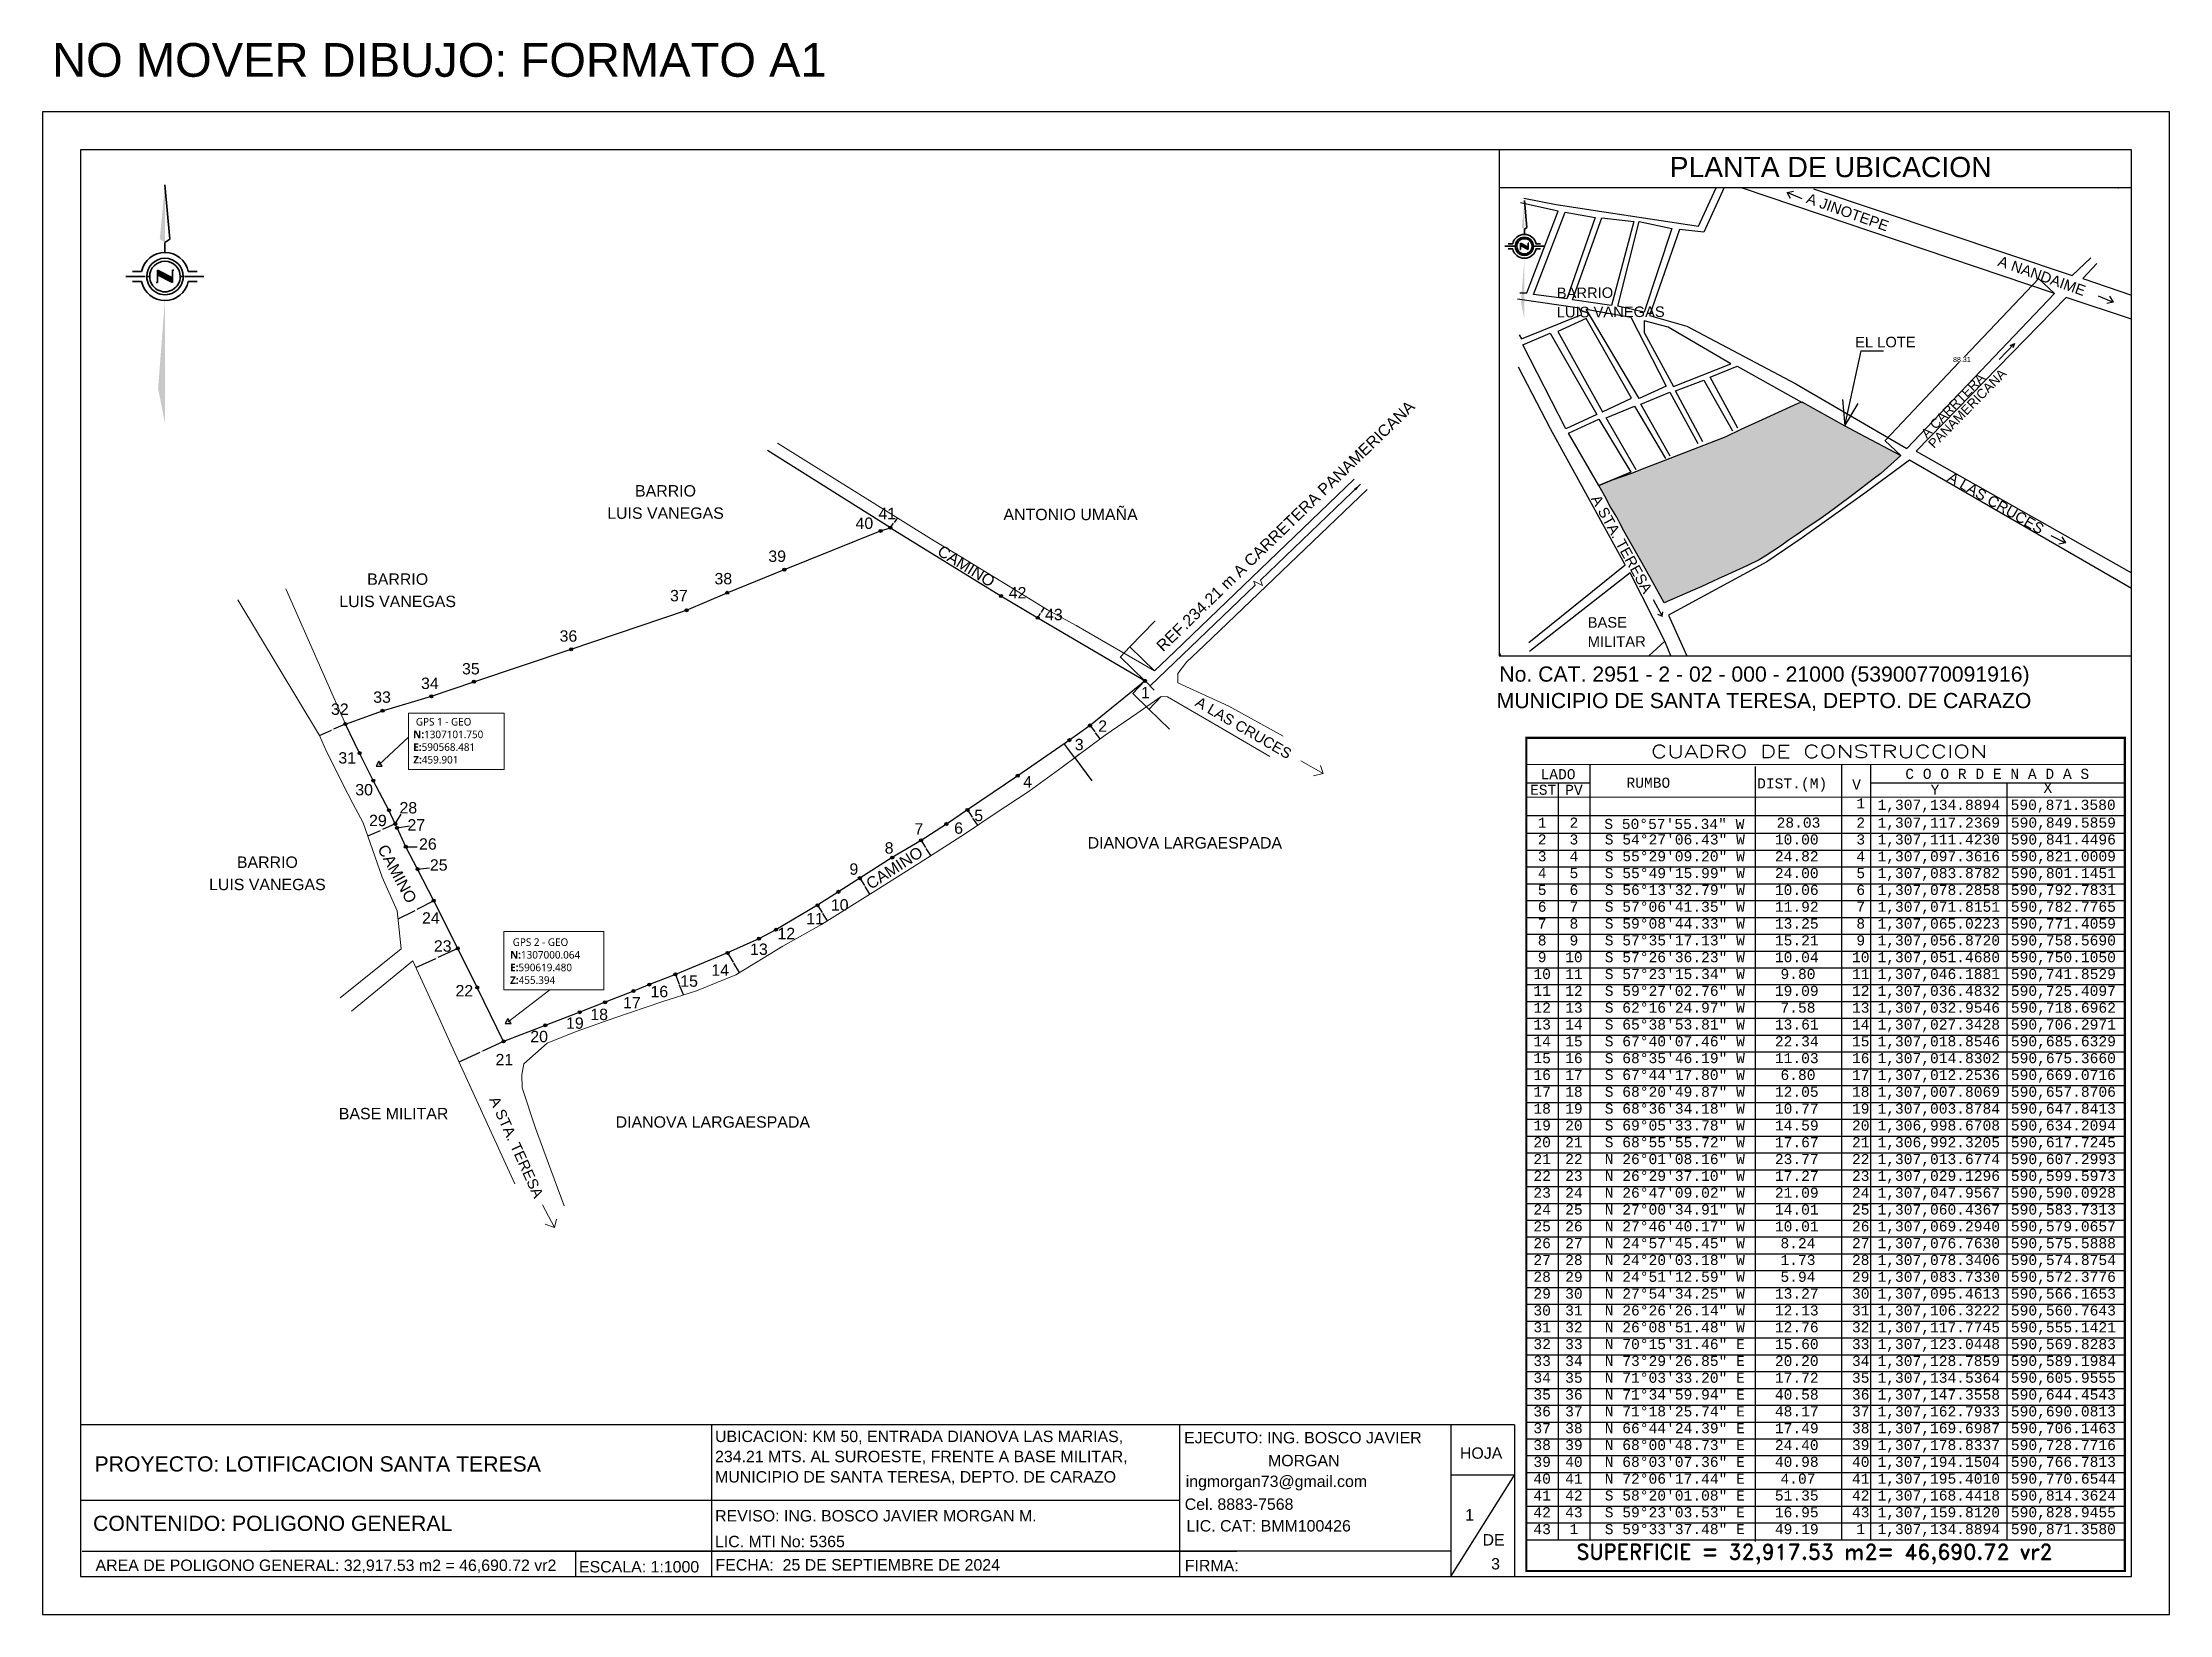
# Model space of a CAD drawing. Header units: millimetres. Extents: x 590482 to 595025, y 1306811 to 1308158.
# Drawn here: x 592229 to 593070, y 1307537 to 1308158 of the extents above; entities that cross this region are included whole.
import ezdxf
from ezdxf.enums import TextEntityAlignment as Align

# ---------------------------------------------------------------- set-up
doc = ezdxf.new("R2010")
doc.units = ezdxf.units.MM
doc.header["$PDMODE"] = 32
doc.header["$PDSIZE"] = 1.2
for name, color, linetype in [('2', 1, 'Continuous'), ('CAJETIN', 5, 'Continuous'), ('CERCO', 6, 'Continuous'), ('CIRCULO', 1, 'Continuous'), ('CVL_CUADCON', 1, 'Continuous'), ('CVL_CUADCON_LIN', 8, 'Continuous'), ('CVL_CUADCON_TIT', 1, 'Continuous'), ('CVL_CUADCON_TX', 2, 'Continuous'), ('MOJONES GEODESICOS', 7, 'Continuous'), ('poligono', 4, 'Continuous'), ('POLIGONO PLANO', 1, 'Continuous'), ('TEXT. FORMAT.', 3, 'Continuous'), ('TEXTO 2', 4, 'Continuous')]:
    doc.layers.add(name, color=color, linetype=linetype)
for name, color, linetype, lineweight in [('_TEXTO', 3, 'Continuous', 25), ('COTAS', 40, 'Continuous', 5), ('PUNTOS PI MATRIZ', 2, 'Continuous', 5)]:
    doc.layers.add(name, color=color, linetype=linetype, lineweight=lineweight)
doc.layers.add('POL. GENERAL', color=7, linetype='Continuous', lineweight=35, true_color=0xcb1558)
doc.styles.add('CURVAS', font='arial.ttf', dxfattribs={"height": 1})
doc.styles.add('HUECA1', font='hueca1.shx')
doc.styles.add('MONOTXT4', font='monotxt4.shx')
doc.styles.add('PUNTOS PI', font='arial.ttf', dxfattribs={"height": 2})
doc.styles.add('ROTULOS PI', font='arial.ttf', dxfattribs={"height": 3.5})
doc.dimstyles.get("Standard").update_dxf_attribs({"dimtxt": 0.2, "dimasz": 0.02, "dimexe": 0.05, "dimexo": 0.0625, "dimgap": 0.09, "dimtad": 0, "dimtih": 1, "dimtoh": 1, "dimzin": 0, "dimdsep": 46, "dimtxsty": 'PUNTOS PI', "dimcen": 0.09, "dimaunit": 1, "dimadec": 3, "dimazin": 0, "dimtfac": 1, "dimtofl": 0, "dimtmove": 0, "dimatfit": 3, "dimfxl": 1, "dimtolj": 1, "dimtzin": 0, "dimarcsym": 0})

msp = doc.modelspace()

# ---------------------------------------------------------------- texts
at = {"style": 'ROTULOS PI'}
for s, height, p in [('NO MOVER DIBUJO: FORMATO A1', 13.33333, (592233.274, 1308144.574)), ('PLANTA DE UBICACION', 8, (592872.891, 1308104.89)), ('No. CAT. 2951 - 2 - 02 - 000 - 21000 (53900770091916)', 6, (592805.52, 1307905.451)), ('MUNICIPIO DE SANTA TERESA, DEPTO. DE CARAZO', 6, (592804.465, 1307894.984))]:
    msp.add_text(s, height=height, dxfattribs=at).set_placement(p)
at = {"layer": '_TEXTO', "style": 'PUNTOS PI'}
for s, p in [('BARRIO', (592475.824, 1307978.636)), ('LUIS VANEGAS', (592475.824, 1307969.829)), ('ANTONIO UMAÑA', (592635.991, 1307969.292, -460.616)), ('BARRIO', (592369.915, 1307943.736)), ('LUIS VANEGAS', (592369.915, 1307934.929)), ('DIANOVA LARGAESPADA', (592681.182, 1307839.487, -460.616)), ('BARRIO', (592318.395, 1307831.838)), ('LUIS VANEGAS', (592318.395, 1307823.031)), ('BASE MILITAR', (592368.308, 1307732.448, -460.616)), ('DIANOVA LARGAESPADA', (592494.531, 1307729.126, -460.616))]:
    msp.add_text(s, height=4.5, dxfattribs=at).set_placement(p, align=Align.CENTER)
for rotation, p in [(328.18485, (592593.571, 1307949.232)), (298.42154, (592367.769, 1307828.431)), (33.015572, (592567.559, 1307829.971))]:
    msp.add_text('CAMINO', height=4.5, rotation=rotation, dxfattribs=at).set_placement(p, align=Align.CENTER)
at = {"layer": '_TEXTO', "char_height": 3, "attachment_point": 4, "style": 'PUNTOS PI'}
for s, insert in [('{\\fRoboto Black|b0|i0|c0|p2;\\C1; GPS 1 - GEO}\\P{\\fRoboto Thin|b1|i0|c0|p2;\\C2;N:\\fRoboto Thin|b0|i0|c0|p2;1307101.750}\\P{\\fRoboto Thin|b1|i0|c0|p2;\\C3;E:\\fRoboto Thin|b0|i0|c0|p2;590568.481}\\P{\\fRoboto Thin|b1|i0|c0|p2;\\C4;Z:\\fRoboto Thin|b0|i0|c0|p2;459.901}', (592376.086, 1307882.07)), ('{\\fRoboto Black|b0|i0|c0|p2;\\C1; GPS 2 - GEO}\\P{\\fRoboto Thin|b1|i0|c0|p2;\\C2;N:\\fRoboto Thin|b0|i0|c0|p2;1307000.064}\\P{\\fRoboto Thin|b1|i0|c0|p2;\\C3;E:\\fRoboto Thin|b0|i0|c0|p2;590619.480}\\P{\\fRoboto Thin|b1|i0|c0|p2;\\C4;Z:\\fRoboto Thin|b0|i0|c0|p2;455.394}', (592414.381, 1307794.946))]:
    msp.add_mtext(s, dxfattribs=dict(at, insert=insert))
at = {"layer": 'COTAS', "color": 3, "insert": (592720.979, 1307966.946), "char_height": 4.5, "attachment_point": 5, "rotation": 44.079894, "style": 'PUNTOS PI'}
msp.add_mtext('\\A1;REF.234.21 m A CARRETERA PANAMERICANA', dxfattribs=at)
at = {"layer": 'CVL_CUADCON_TIT', "color": 1, "style": 'HUECA1', "width": 1.169478}
msp.add_text('CUADRO DE CONSTRUCCION', height=5, dxfattribs=at).set_placement((592865.483, 1307875.352), (592998.419, 1307875.352), align=Align.FIT)
at = {"layer": 'CVL_CUADCON_TIT', "color": 1, "style": 'MONOTXT4'}
for s, p in [('EST', (592822.85, 1307860.727)), ('LADO', (592828.727, 1307866.866)), ('PV', (592835.023, 1307860.699)), ('C O O R D E N A D A S', (593002.401, 1307867.014)), ('Y', (592977.782, 1307860.759)), ('X', (593022.41, 1307861.466))]:
    msp.add_text(s, height=4, dxfattribs=at).set_placement(p, align=Align.CENTER)
at = {"layer": 'CVL_CUADCON_TIT', "color": 1}
for s, height, style, p in [('RUMBO', 4, 'MONOTXT4', (592864.437, 1307865.509)), ('DIST.(M)', 4, 'MONOTXT4', (592921.31, 1307864.802)), ('V', 4, 'MONOTXT4', (592946.766, 1307864.802)), ('SUPERFICIE = 32,917.53 m2= 46,690.72 vr2', 6, 'HUECA1', (592930.111, 1307560.532))]:
    msp.add_text(s, height=height, dxfattribs=dict(at, style=style)).set_placement(p, align=Align.MIDDLE)
at = {"layer": 'CVL_CUADCON_TX', "style": 'CURVAS'}
for s, height, rotation, p in [('A JINOTEPE', 4.1667, 340.417117, (592926.549, 1308094.785)), ('A NANDAIME', 4.1667, 340.417117, (593002.281, 1308069.978)), ('BARRIO ', 4.1667, 0.259435, (592828.234, 1308057.052)), ('LUIS VANEGAS', 4.16667, 0.259435, (592828.234, 1308049.445)), ('EL LOTE', 4.1667, 0.259435, (592946.211, 1308037.553)), ('A CARRTERA ', 3.7, 45.533498, (592974.573, 1308001.414)), ('PANAMERICANA', 3.7, 45.533498, (592977.365, 1307997.397)), ('A LAS CRUCES', 4.16667, 329.855872, (592982.346, 1307985.031)), ('A STA. TERESA', 4.16667, 298.967787, (592841.619, 1307977.787)), ('BASE', 4.1667, 0.259435, (592840.474, 1307926.753)), ('MILITAR', 4.1667, 0.259435, (592840.474, 1307919.146)), ('A LAS CRUCES', 4.16667, 329.855872, (592684.891, 1307896.125)), ('A STA. TERESA', 4.16667, 294.356633, (592406.045, 1307740.293))]:
    msp.add_text(s, height=height, rotation=rotation, dxfattribs=at).set_placement(p)
at = {"layer": 'CVL_CUADCON_TX', "color": 2, "style": 'MONOTXT4'}
for s, p in [('1', (592948.427, 1307855.33)), ('1', (592822.454, 1307847.732)), ('2', (592835.01, 1307847.732)), ('2', (592948.427, 1307847.732)), ('2', (592822.454, 1307841.082)), ('3', (592835.01, 1307841.082)), ('3', (592948.427, 1307841.082)), ('4', (592822.454, 1307827.782)), ('3', (592822.454, 1307834.432)), ('4', (592835.01, 1307834.432)), ('5', (592835.01, 1307827.782)), ('4', (592948.427, 1307834.432)), ('5', (592948.427, 1307827.782)), ('5', (592822.454, 1307821.133)), ('6', (592835.01, 1307821.133)), ('6', (592948.427, 1307821.133)), ('6', (592822.454, 1307814.483)), ('7', (592835.01, 1307814.483)), ('7', (592948.427, 1307814.483)), ('7', (592822.454, 1307807.833)), ('8', (592835.01, 1307807.833)), ('8', (592948.427, 1307807.833)), ('8', (592822.454, 1307801.183)), ('9', (592822.454, 1307794.533)), ('10', (592835.01, 1307794.533)), ('9', (592835.01, 1307801.183)), ('10', (592948.427, 1307794.533)), ('9', (592948.427, 1307801.183)), ('10', (592822.454, 1307787.883)), ('11', (592835.01, 1307787.883)), ('11', (592948.427, 1307787.883)), ('11', (592822.454, 1307781.234)), ('12', (592835.01, 1307781.234)), ('12', (592948.427, 1307781.234)), ('12', (592822.454, 1307774.584)), ('13', (592822.454, 1307767.934)), ('13', (592835.01, 1307774.584)), ('14', (592835.01, 1307767.934)), ('13', (592948.427, 1307774.584)), ('14', (592948.427, 1307767.934)), ('14', (592822.454, 1307761.284)), ('15', (592835.01, 1307761.284)), ('15', (592948.427, 1307761.284)), ('15', (592822.454, 1307754.634)), ('16', (592835.01, 1307754.634)), ('16', (592948.427, 1307754.634)), ('16', (592822.454, 1307747.984)), ('17', (592835.01, 1307747.984)), ('17', (592948.427, 1307747.984)), ('17', (592822.454, 1307741.335)), ('18', (592822.454, 1307734.685)), ('18', (592835.01, 1307741.335)), ('19', (592835.01, 1307734.685)), ('18', (592948.427, 1307741.335)), ('19', (592948.427, 1307734.685)), ('19', (592822.454, 1307728.035)), ('20', (592835.01, 1307728.035)), ('20', (592948.427, 1307728.035)), ('20', (592822.454, 1307721.385)), ('21', (592835.01, 1307721.385)), ('21', (592948.427, 1307721.385)), ('21', (592822.454, 1307714.735)), ('22', (592835.01, 1307714.735)), ('22', (592948.427, 1307714.735)), ('22', (592822.454, 1307708.086)), ('23', (592822.454, 1307701.436)), ('23', (592835.01, 1307708.086)), ('24', (592835.01, 1307701.436)), ('23', (592948.427, 1307708.086)), ('24', (592948.427, 1307701.436)), ('24', (592822.454, 1307694.786)), ('25', (592835.01, 1307694.786)), ('25', (592948.427, 1307694.786)), ('25', (592822.454, 1307688.136)), ('26', (592835.01, 1307688.136)), ('26', (592948.427, 1307688.136)), ('26', (592822.454, 1307681.486)), ('27', (592835.01, 1307681.486)), ('27', (592948.427, 1307681.486)), ('27', (592822.454, 1307674.836)), ('28', (592822.454, 1307668.187)), ('28', (592835.01, 1307674.836)), ('29', (592835.01, 1307668.187)), ('28', (592948.427, 1307674.836)), ('29', (592948.427, 1307668.187)), ('29', (592822.454, 1307661.537)), ('30', (592835.01, 1307661.537)), ('30', (592948.427, 1307661.537)), ('30', (592822.454, 1307654.887)), ('31', (592835.01, 1307654.887)), ('31', (592948.427, 1307654.887)), ('31', (592822.454, 1307648.237)), ('32', (592835.01, 1307648.237)), ('32', (592948.427, 1307648.237)), ('32', (592822.454, 1307641.587)), ('33', (592822.454, 1307634.937)), ('33', (592835.01, 1307641.587)), ('34', (592835.01, 1307634.937)), ('33', (592948.427, 1307641.587)), ('34', (592948.427, 1307634.937)), ('34', (592822.454, 1307628.288)), ('35', (592835.01, 1307628.288)), ('35', (592948.427, 1307628.288)), ('35', (592822.454, 1307621.638)), ('36', (592835.01, 1307621.638)), ('36', (592948.427, 1307621.638)), ('36', (592822.454, 1307614.988)), ('37', (592822.454, 1307608.338)), ('37', (592835.01, 1307614.988)), ('38', (592835.01, 1307608.338)), ('37', (592948.427, 1307614.988)), ('38', (592948.427, 1307608.338)), ('38', (592822.454, 1307601.688)), ('39', (592835.01, 1307601.688)), ('39', (592948.427, 1307601.688)), ('39', (592822.454, 1307595.038)), ('40', (592835.01, 1307595.038)), ('40', (592948.427, 1307595.038)), ('40', (592822.454, 1307588.389)), ('41', (592835.01, 1307588.389)), ('41', (592948.427, 1307588.389)), ('41', (592822.454, 1307581.739)), ('42', (592822.454, 1307575.089)), ('42', (592835.01, 1307581.739)), ('43', (592835.01, 1307575.089)), ('42', (592948.427, 1307581.739)), ('43', (592948.427, 1307575.089)), ('43', (592822.454, 1307568.439)), ('1', (592835.01, 1307568.439)), ('1', (592948.427, 1307568.439))]:
    msp.add_text(s, height=4, dxfattribs=at).set_placement(p, align=Align.CENTER)
for s, p in [('1,307,134.8894', (592955.042, 1307854.776)), ('590,871.3580', (593007.69, 1307854.776)), ('S 50%%d57\'55.34" W', (592847.034, 1307847.207)), ('28.03', (592915.162, 1307847.732)), ('1,307,117.2369', (592955.042, 1307847.732)), ('590,849.5859', (593007.783, 1307847.732)), ('S 54%%d27\'06.43" W', (592847.217, 1307841.082)), ('10.00', (592914.471, 1307841.082)), ('1,307,111.4230', (592955.042, 1307841.082)), ('590,841.4496', (593007.783, 1307841.082)), ('S 55%%d29\'09.20" W', (592847.217, 1307834.432)), ('S 55%%d49\'15.99" W', (592847.217, 1307827.782)), ('24.82', (592914.471, 1307834.432)), ('24.00', (592914.471, 1307827.782)), ('1,307,097.3616', (592955.042, 1307834.432)), ('1,307,083.8782', (592955.042, 1307827.782)), ('590,821.0009', (593007.783, 1307834.432)), ('590,801.1451', (593007.783, 1307827.782)), ('S 56%%d13\'32.79" W', (592847.217, 1307821.133)), ('10.06', (592914.471, 1307821.133)), ('1,307,078.2858', (592955.042, 1307821.133)), ('590,792.7831', (593007.783, 1307821.133)), ('S 57%%d06\'41.35" W', (592847.217, 1307814.483)), ('11.92', (592914.471, 1307814.483)), ('1,307,071.8151', (592955.042, 1307814.483)), ('590,782.7765', (593007.783, 1307814.483)), ('S 59%%d08\'44.33" W', (592847.217, 1307807.833)), ('S 57%%d35\'17.13" W', (592847.217, 1307801.183)), ('13.25', (592914.471, 1307807.833)), ('1,307,065.0223', (592955.042, 1307807.833)), ('590,771.4059', (593007.783, 1307807.833)), ('S 57%%d26\'36.23" W', (592847.217, 1307794.533)), ('15.21', (592914.471, 1307801.183)), ('10.04', (592914.471, 1307794.533)), ('1,307,056.8720', (592955.042, 1307801.183)), ('1,307,051.4680', (592955.042, 1307794.533)), ('590,758.5690', (593007.783, 1307801.183)), ('590,750.1050', (593007.783, 1307794.533)), ('S 57%%d23\'15.34" W', (592847.217, 1307787.883)), ('9.80', (592916.688, 1307787.883)), ('1,307,046.1881', (592955.042, 1307787.883)), ('590,741.8529', (593007.783, 1307787.883)), ('S 59%%d27\'02.76" W', (592847.217, 1307781.234)), ('19.09', (592914.471, 1307781.234)), ('1,307,036.4832', (592955.042, 1307781.234)), ('590,725.4097', (593007.783, 1307781.234)), ('S 62%%d16\'24.97" W', (592847.217, 1307774.584)), ('S 65%%d38\'53.81" W', (592847.217, 1307767.934)), ('13.61', (592914.471, 1307767.934)), ('7.58', (592916.688, 1307774.584)), ('1,307,032.9546', (592955.042, 1307774.584)), ('1,307,027.3428', (592955.042, 1307767.934)), ('590,718.6962', (593007.783, 1307774.584)), ('590,706.2971', (593007.783, 1307767.934)), ('S 67%%d40\'07.46" W', (592847.217, 1307761.284)), ('22.34', (592914.471, 1307761.284)), ('1,307,018.8546', (592955.042, 1307761.284)), ('590,685.6329', (593007.783, 1307761.284)), ('S 68%%d35\'46.19" W', (592847.217, 1307754.634)), ('11.03', (592914.471, 1307754.634)), ('1,307,014.8302', (592955.042, 1307754.634)), ('590,675.3660', (593007.783, 1307754.634)), ('S 67%%d44\'17.80" W', (592847.217, 1307747.984)), ('6.80', (592916.688, 1307747.984)), ('1,307,012.2536', (592955.042, 1307747.984)), ('590,669.0716', (593007.783, 1307747.984)), ('S 68%%d20\'49.87" W', (592847.217, 1307741.335)), ('S 68%%d36\'34.18" W', (592847.217, 1307734.685)), ('12.05', (592914.471, 1307741.335)), ('10.77', (592914.471, 1307734.685)), ('1,307,007.8069', (592955.042, 1307741.335)), ('1,307,003.8784', (592955.042, 1307734.685)), ('590,657.8706', (593007.783, 1307741.335)), ('590,647.8413', (593007.783, 1307734.685)), ('S 69%%d05\'33.78" W', (592847.217, 1307728.035)), ('14.59', (592914.471, 1307728.035)), ('1,306,998.6708', (592955.042, 1307728.035)), ('590,634.2094', (593007.783, 1307728.035)), ('S 68%%d55\'55.72" W', (592847.217, 1307721.385)), ('17.67', (592914.471, 1307721.385)), ('1,306,992.3205', (592955.042, 1307721.385)), ('590,617.7245', (593007.783, 1307721.385)), ('N 26%%d01\'08.16" W', (592847.217, 1307714.735)), ('23.77', (592914.471, 1307714.735)), ('1,307,013.6774', (592955.042, 1307714.735)), ('590,607.2993', (593007.783, 1307714.735)), ('N 26%%d29\'37.10" W', (592847.217, 1307708.086)), ('N 26%%d47\'09.02" W', (592847.217, 1307701.436)), ('21.09', (592914.471, 1307701.436)), ('17.27', (592914.471, 1307708.086)), ('1,307,029.1296', (592955.042, 1307708.086)), ('1,307,047.9567', (592955.042, 1307701.436)), ('590,599.5973', (593007.783, 1307708.086)), ('590,590.0928', (593007.783, 1307701.436)), ('N 27%%d00\'34.91" W', (592847.217, 1307694.786)), ('14.01', (592914.471, 1307694.786)), ('1,307,060.4367', (592955.042, 1307694.786)), ('590,583.7313', (593007.783, 1307694.786)), ('N 27%%d46\'40.17" W', (592847.217, 1307688.136)), ('10.01', (592914.471, 1307688.136)), ('1,307,069.2940', (592955.042, 1307688.136)), ('590,579.0657', (593007.783, 1307688.136)), ('N 24%%d57\'45.45" W', (592847.217, 1307681.486)), ('8.24', (592916.688, 1307681.486)), ('1,307,076.7630', (592955.042, 1307681.486)), ('590,575.5888', (593007.783, 1307681.486)), ('N 24%%d20\'03.18" W', (592847.217, 1307674.836)), ('N 24%%d51\'12.59" W', (592847.217, 1307668.187)), ('5.94', (592916.688, 1307668.187)), ('1.73', (592916.688, 1307674.836)), ('1,307,078.3406', (592955.042, 1307674.836)), ('1,307,083.7330', (592955.042, 1307668.187)), ('590,574.8754', (593007.783, 1307674.836)), ('590,572.3776', (593007.783, 1307668.187)), ('N 27%%d54\'34.25" W', (592847.217, 1307661.537)), ('13.27', (592914.471, 1307661.537)), ('1,307,095.4613', (592955.042, 1307661.537)), ('590,566.1653', (593007.783, 1307661.537)), ('N 26%%d26\'26.14" W', (592847.217, 1307654.887)), ('12.13', (592914.471, 1307654.887)), ('1,307,106.3222', (592955.042, 1307654.887)), ('590,560.7643', (593007.783, 1307654.887)), ('N 26%%d08\'51.48" W', (592847.217, 1307648.237)), ('N 70%%d15\'31.46" E', (592847.217, 1307641.587)), ('12.76', (592914.471, 1307648.237)), ('1,307,117.7745', (592955.042, 1307648.237)), ('590,555.1421', (593007.783, 1307648.237)), ('N 73%%d29\'26.85" E', (592847.217, 1307634.937)), ('20.20', (592914.471, 1307634.937)), ('15.60', (592914.471, 1307641.587)), ('1,307,123.0448', (592955.042, 1307641.587)), ('1,307,128.7859', (592955.042, 1307634.937)), ('590,569.8283', (593007.783, 1307641.587)), ('590,589.1984', (593007.783, 1307634.937)), ('N 71%%d03\'33.20" E', (592847.217, 1307628.288)), ('17.72', (592914.471, 1307628.288)), ('1,307,134.5364', (592955.042, 1307628.288)), ('590,605.9555', (593007.783, 1307628.288)), ('N 71%%d34\'59.94" E', (592847.217, 1307621.638)), ('40.58', (592914.471, 1307621.638)), ('1,307,147.3558', (592955.042, 1307621.638)), ('590,644.4543', (593007.783, 1307621.638)), ('N 71%%d18\'25.74" E', (592847.217, 1307614.988)), ('N 66%%d44\'24.39" E', (592847.217, 1307608.338)), ('48.17', (592914.471, 1307614.988)), ('17.49', (592914.471, 1307608.338)), ('1,307,162.7933', (592955.042, 1307614.988)), ('1,307,169.6987', (592955.042, 1307608.338)), ('590,690.0813', (593007.783, 1307614.988)), ('590,706.1463', (593007.783, 1307608.338)), ('N 68%%d00\'48.73" E', (592847.217, 1307601.688)), ('24.40', (592914.471, 1307601.688)), ('1,307,178.8337', (592955.042, 1307601.688)), ('590,728.7716', (593007.783, 1307601.688)), ('N 68%%d03\'07.36" E', (592847.217, 1307595.038)), ('40.98', (592914.471, 1307595.038)), ('1,307,194.1504', (592955.042, 1307595.038)), ('590,766.7813', (593007.783, 1307595.038)), ('N 72%%d06\'17.44" E', (592847.217, 1307588.389)), ('4.07', (592916.688, 1307588.389)), ('1,307,195.4010', (592955.042, 1307588.389)), ('590,770.6544', (593007.783, 1307588.389)), ('S 58%%d20\'01.08" E', (592847.217, 1307581.739)), ('S 59%%d23\'03.53" E', (592847.217, 1307575.089)), ('51.35', (592914.471, 1307581.739)), ('16.95', (592914.471, 1307575.089)), ('1,307,168.4418', (592955.042, 1307581.739)), ('1,307,159.8120', (592955.042, 1307575.089)), ('590,814.3624', (593007.783, 1307581.739)), ('590,828.9455', (593007.783, 1307575.089)), ('S 59%%d33\'37.48" E', (592847.217, 1307568.439)), ('49.19', (592914.471, 1307568.439)), ('1,307,134.8894', (592955.042, 1307568.439)), ('590,871.3580', (593007.783, 1307568.439))]:
    msp.add_text(s, height=4, dxfattribs=at).set_placement(p)
at = {"layer": 'PUNTOS PI MATRIZ', "color": 2, "style": 'PUNTOS PI'}
for s, p in [('41', (592560.01, 1307969.682)), ('40', (592550.961, 1307965.83)), ('39', (592516.476, 1307952.797)), ('38', (592495.181, 1307943.918)), ('37', (592477.62, 1307937.214)), ('42', (592611.559, 1307938.358)), ('43', (592625.888, 1307929.742)), ('36', (592433.934, 1307921.249)), ('34', (592379.175, 1307902.546)), ('35', (592395.371, 1307908.314)), ('33', (592360.249, 1307897.089)), ('1', (592663.865, 1307898.881)), ('32', (592343.551, 1307892.32)), ('2', (592646.917, 1307885.624)), ('3', (592637.643, 1307878.345)), ('31', (592346.458, 1307873.061)), ('30', (592353.156, 1307860.487)), ('4', (592617.256, 1307863.598)), ('28', (592370.64, 1307853.352)), ('29', (592358.615, 1307848.333)), ('27', (592373.793, 1307846.591)), ('7', (592574.238, 1307844.97)), ('6', (592589.96, 1307845.313)), ('5', (592597.919, 1307850.318)), ('26', (592378.362, 1307839.025)), ('8', (592562.493, 1307837.472)), ('25', (592382.66, 1307830.73)), ('9', (592548.542, 1307829.118)), ('24', (592379.551, 1307809.784)), ('11', (592531.448, 1307809.521)), ('10', (592541.203, 1307814.957)), ('12', (592520.092, 1307803.644)), ('23', (592384.235, 1307798.705)), ('13', (592509.254, 1307797.434)), ('15', (592481.649, 1307784.844)), ('14', (592493.944, 1307789.182)), ('22', (592392.789, 1307781.02)), ('17', (592459.046, 1307776.286)), ('16', (592469.883, 1307780.683)), ('19', (592436.49, 1307768.228)), ('18', (592446.092, 1307771.649)), ('20', (592422.352, 1307762.928)), ('21', (592408.599, 1307753.783))]:
    msp.add_text(s, height=4.5, dxfattribs=at).set_placement(p)
at = {"layer": 'TEXT. FORMAT.', "style": 'ROTULOS PI'}
for s, height, p in [('UBICACION: KM 50, ENTRADA DIANOVA LAS MARIAS,', 4.5, (592495.41, 1307604.844)), ('EJECUTO: ING. BOSCO JAVIER', 4.5, (592680.862, 1307604.332)), ('PROYECTO: LOTIFICACION SANTA TERESA', 6, (592250.054, 1307593.202)), ('234.21 MTS. AL SUROESTE, FRENTE A BASE MILITAR,', 4.5, (592495.41, 1307596.895)), ('MORGAN', 4.5, (592714.055, 1307595.284)), ('HOJA', 4.5, (592789.938, 1307598.237)), ('MUNICIPIO DE SANTA TERESA, DEPTO. DE CARAZO', 4.5, (592495.41, 1307588.854)), ('ingmorgan73@gmail.com', 4.5, (592681.519, 1307587.078)), ('Cel. 8883-7568', 4.5, (592681.124, 1307578.045)), ('CONTENIDO: POLIGONO GENERAL ', 6, (592249.47, 1307569.726)), ('REVISO: ING. BOSCO JAVIER MORGAN M.', 4.5, (592495.424, 1307573.443)), ('LIC. CAT: BMM100426', 4.5, (592681.827, 1307569.481)), ('1', 4.5, (592792.01, 1307573.819)), ('LIC. MTI No: 5365', 4.5, (592495.383, 1307563.29)), ('DE', 4.5, (592798.882, 1307563.948)), ('AREA DE POLIGONO GENERAL: 32,917.53 m2 = 46,690.72 vr2', 4.5, (592250.458, 1307553.89)), ('ESCALA: 1:1000', 4.5, (592441.614, 1307553.303)), ('FECHA:  25 DE SEPTIEMBRE DE 2024', 4.5, (592495.591, 1307554.064)), ('FIRMA:', 4.5, (592681.152, 1307553.785)), ('3', 4.5, (592802.28, 1307554.479))]:
    msp.add_text(s, height=height, dxfattribs=at).set_placement(p)

# ---------------------------------------------------------------- blocks, each defined once
blk = doc.blocks.new('Norte Top 100')
blk.add_hatch(color=1).paths.add_polyline_path([(-0.09, 0.077), (-0.09, 0.021), (0.091, -0.073), (0.091, -0.017)])
at = {"color": 1, "linetype": 'Continuous'}
for p, q in [((-0.001, 1.096), (0.06, 0.447)), ((0.06, 0.447), (-0.001, 0.406)), ((-0.001, 0.406), (-0.001, 0.284)), ((-0.235, 0), (-0.468, 0)), ((-0.278, 0.061), (-0.387, 0.061)), ((-0.09, 0.021), (-0.09, 0.077)), ((-0.09, 0.077), (0.091, -0.017)), ((-0.09, -0.073), (-0.09, 0.021)), ((0.091, -0.073), (-0.09, 0.021)), ((-0.09, 0.021), (-0.09, 0.021)), ((0.091, 0.077), (0.105, 0.077)), ((0.091, -0.017), (0.091, 0.077)), ((0.218, 0), (0.182, 0)), ((0.182, 0), (0.182, 0)), ((0.182, 0), (0.182, 0)), ((0.182, 0), (0.218, 0)), ((0.218, 0), (0.218, 0)), ((0.235, 0), (0.466, 0)), ((0.277, 0.061), (0.385, 0.061)), ((-0.278, -0.061), (-0.386, -0.061)), ((-0.182, 0), (-0.218, 0)), ((-0.218, 0), (-0.218, 0)), ((-0.218, 0), (-0.218, 0)), ((-0.218, 0), (-0.182, 0)), ((-0.182, 0), (-0.182, 0)), ((-0.182, 0), (-0.182, 0)), ((-0.105, -0.073), (-0.09, -0.073)), ((0.091, -0.017), (0.091, -0.017)), ((0.091, -0.017), (0.091, -0.073)), ((0.091, -0.073), (0.091, -0.073)), ((0.277, -0.061), (0.385, -0.061))]:
    blk.add_line(p, q, dxfattribs=at)
for major_axis, start_param, end_param in [((-0.202, 0.202), 4.142401, 6.852951), ((0.154, 0.154), 5.497919, 8.639511), ((0.154, 0.154), 2.356327, 5.49792), ((-0.129, 0.129), 3.927124, 7.068716), ((-0.129, 0.129), 0.785531, 3.927124), ((0.202, 0.202), 2.571332, 5.282582)]:
    blk.add_ellipse((0, 0), major_axis=major_axis, ratio=1, start_param=start_param, end_param=end_param, dxfattribs=at)
for points in [[(-0.001, 0.406), (-0.062, 0.447), (-0.001, 1.096)], [(-0.001, -0.284), (-0.082, -1.339), (-0.001, -1.745)]]:
    blk.add_solid(points, dxfattribs=at)
blk = doc.blocks.new('AeccTickTriangle')
at = {"color": 0, "linetype": 'ByBlock', "lineweight": -2}
blk.add_lwpolyline([(0, 0.67), (-0.58, -0.33), (0.58, -0.33)], close=True, dxfattribs=at)
at = {"color": 0, "linetype": 'ByBlock', "lineweight": -2, "const_width": 0.0625}
blk.add_lwpolyline([(-0.03, 0, 1), (0.03, 0, 1)], format="xyb", close=True, dxfattribs=at)
blk = doc.blocks.new('*D110')
at = {"layer": 'COTAS', "color": 0, "lineweight": -2, "transparency": 16777216}
for p, q in [((592564.69, 1307966.33), (592564.7, 1307966.32)), ((592564.75, 1307966.31), (592565.98, 1307968.05)), ((592567.49, 1307970.17), (592566.26, 1307968.43)), ((592567.45, 1307970.23), (592567.46, 1307970.22))]:
    blk.add_line(p, q, dxfattribs=at)
at = {"layer": 'COTAS', "color": 0, "transparency": 16777216}
for points in [[(592564.75, 1307966.31), (592564.75, 1307966.3), (592564.74, 1307966.29)], [(592567.49, 1307970.18), (592567.49, 1307970.17), (592567.5, 1307970.19)]]:
    blk.add_solid(points, dxfattribs=at)
at = {"layer": 'Defpoints', "color": 0, "transparency": 16777216}
for p in [(592564.74, 1307966.29), (592567.5, 1307970.19), (592567.5, 1307970.19)]:
    blk.add_point(p, dxfattribs=at)
at = {"layer": 'COTAS', "color": 0, "transparency": 16777216, "insert": (592566.12, 1307968.24), "char_height": 0.2, "attachment_point": 5, "style": 'PUNTOS PI'}
blk.add_mtext('\\A1;4.78', dxfattribs=at)
blk = doc.blocks.new('*D111')
at = {"layer": 'COTAS', "color": 0, "lineweight": -2, "transparency": 16777216}
for p, q in [((592659.45, 1307919.17), (592669.37, 1307929.39)), ((592669.37, 1307929.39), (592669.39, 1307929.39)), ((592665.4, 1307905.82), (592655.63, 1307915.31)), ((592655.68, 1307915.29), (592659.44, 1307919.16)), ((592669.19, 1307909.72), (592659.42, 1307919.21))]:
    blk.add_line(p, q, dxfattribs=at)
at = {"layer": 'COTAS', "color": 0, "transparency": 16777216}
for points in [[(592655.67, 1307915.29), (592655.68, 1307915.28), (592655.66, 1307915.27)], [(592659.43, 1307919.16), (592659.44, 1307919.16), (592659.45, 1307919.17)]]:
    blk.add_solid(points, dxfattribs=at)
at = {"layer": 'Defpoints', "color": 0, "transparency": 16777216}
for p in [(592659.45, 1307919.17), (592669.23, 1307909.68, -3.13), (592665.44, 1307905.78)]:
    blk.add_point(p, dxfattribs=at)
at = {"layer": 'COTAS', "color": 0, "transparency": 16777216, "insert": (592669.74, 1307929.39), "char_height": 0.2, "attachment_point": 5, "style": 'PUNTOS PI'}
blk.add_mtext('\\A1;5.44', dxfattribs=at)
blk = doc.blocks.new('*D112')
at = {"layer": 'COTAS', "color": 0, "lineweight": -2, "transparency": 16777216}
for p, q in [((592665.4, 1307905.73), (592660.53, 1307900.7)), ((592660.58, 1307900.72), (592666.95, 1307894.55)), ((592671.8, 1307899.54), (592666.93, 1307894.5)), ((592666.96, 1307894.54), (592675.04, 1307886.72)), ((592675.04, 1307886.72), (592675.06, 1307886.72))]:
    blk.add_line(p, q, dxfattribs=at)
at = {"layer": 'COTAS', "color": 0, "transparency": 16777216}
for points in [[(592660.58, 1307900.72), (592660.57, 1307900.72), (592660.56, 1307900.74)], [(592666.95, 1307894.55), (592666.95, 1307894.55), (592666.96, 1307894.54)]]:
    blk.add_solid(points, dxfattribs=at)
at = {"layer": 'Defpoints', "color": 0, "transparency": 16777216}
for p in [(592665.44, 1307905.78), (592671.85, 1307899.58, -460.62), (592666.96, 1307894.54)]:
    blk.add_point(p, dxfattribs=at)
at = {"layer": 'COTAS', "color": 0, "transparency": 16777216, "insert": (592675.39, 1307886.72), "char_height": 0.2, "attachment_point": 5, "style": 'PUNTOS PI'}
blk.add_mtext('\\A1;8.91', dxfattribs=at)
blk = doc.blocks.new('*D114')
at = {"layer": 'COTAS', "color": 0, "lineweight": -2, "transparency": 16777216}
for p, q in [((592623.04, 1307930.72), (592624.14, 1307932.5)), ((592625.47, 1307934.67), (592624.37, 1307932.89)), ((592625.43, 1307934.72), (592625.44, 1307934.72)), ((592622.98, 1307930.73), (592622.99, 1307930.73))]:
    blk.add_line(p, q, dxfattribs=at)
at = {"layer": 'COTAS', "color": 0, "transparency": 16777216}
for points in [[(592625.47, 1307934.68), (592625.47, 1307934.67), (592625.48, 1307934.69)], [(592623.04, 1307930.72), (592623.04, 1307930.72), (592623.03, 1307930.7)]]:
    blk.add_solid(points, dxfattribs=at)
at = {"layer": 'Defpoints', "color": 0, "transparency": 16777216}
for p in [(592625.48, 1307934.69, -3.13), (592625.48, 1307934.69), (592623.03, 1307930.7)]:
    blk.add_point(p, dxfattribs=at)
at = {"layer": 'COTAS', "color": 0, "transparency": 16777216, "insert": (592624.26, 1307932.7), "char_height": 0.2, "attachment_point": 5, "style": 'PUNTOS PI'}
blk.add_mtext('\\A1;4.68', dxfattribs=at)
blk = doc.blocks.new('*D115')
at = {"layer": 'COTAS', "color": 0, "lineweight": -2, "transparency": 16777216}
for p, q in [((592339.07, 1307884.21), (592343.74, 1307886.26)), ((592339.08, 1307884.14), (592339.07, 1307884.15)), ((592349.21, 1307888.66), (592344.54, 1307886.61)), ((592349.25, 1307888.61), (592349.25, 1307888.62))]:
    blk.add_line(p, q, dxfattribs=at)
at = {"layer": 'COTAS', "color": 0, "transparency": 16777216}
for points in [[(592339.07, 1307884.21), (592339.07, 1307884.2), (592339.05, 1307884.2)], [(592349.21, 1307888.66), (592349.21, 1307888.65), (592349.23, 1307888.66)]]:
    blk.add_solid(points, dxfattribs=at)
at = {"layer": 'Defpoints', "color": 0, "transparency": 16777216}
for p in [(592339.05, 1307884.2, -460.62), (592339.05, 1307884.2), (592349.23, 1307888.66, -460.62)]:
    blk.add_point(p, dxfattribs=at)
at = {"layer": 'COTAS', "color": 0, "transparency": 16777216, "insert": (592344.14, 1307886.43), "char_height": 0.2, "attachment_point": 5, "style": 'PUNTOS PI'}
blk.add_mtext('\\A1;11.11', dxfattribs=at)
blk = doc.blocks.new('*D117')
at = {"layer": 'COTAS', "color": 0, "lineweight": -2, "transparency": 16777216}
for p, q in [((592394.16, 1307755.22), (592394.16, 1307755.21)), ((592394.2, 1307755.17), (592402.58, 1307759)), ((592411.79, 1307763.2), (592403.41, 1307759.38)), ((592411.78, 1307763.27), (592411.79, 1307763.26))]:
    blk.add_line(p, q, dxfattribs=at)
at = {"layer": 'COTAS', "color": 0, "transparency": 16777216}
for points in [[(592394.2, 1307755.17), (592394.2, 1307755.17), (592394.18, 1307755.16)], [(592411.79, 1307763.2), (592411.79, 1307763.2), (592411.81, 1307763.21)]]:
    blk.add_solid(points, dxfattribs=at)
at = {"layer": 'Defpoints', "color": 0, "transparency": 16777216}
for p in [(592394.18, 1307755.16, -460.62), (592394.18, 1307755.16), (592411.81, 1307763.21)]:
    blk.add_point(p, dxfattribs=at)
at = {"layer": 'COTAS', "color": 0, "transparency": 16777216, "insert": (592403, 1307759.19), "char_height": 0.2, "attachment_point": 5, "style": 'PUNTOS PI'}
blk.add_mtext('\\A1;19.38', dxfattribs=at)
blk = doc.blocks.new('*D119')
at = {"layer": 'COTAS', "color": 0, "lineweight": -2, "transparency": 16777216}
for p, q in [((592393.66, 1307800.01), (592385.83, 1307796.4)), ((592393.66, 1307800.08), (592393.66, 1307800.06)), ((592377.12, 1307792.44), (592377.12, 1307792.43)), ((592377.16, 1307792.4), (592385, 1307796.01))]:
    blk.add_line(p, q, dxfattribs=at)
at = {"layer": 'COTAS', "color": 0, "transparency": 16777216}
for points in [[(592393.66, 1307800.01), (592393.67, 1307800.01), (592393.68, 1307800.02)], [(592377.16, 1307792.4), (592377.16, 1307792.39), (592377.14, 1307792.39)]]:
    blk.add_solid(points, dxfattribs=at)
at = {"layer": 'Defpoints', "color": 0, "transparency": 16777216}
for p in [(592393.68, 1307800.02), (592377.14, 1307792.39, -460.62), (592377.14, 1307792.39)]:
    blk.add_point(p, dxfattribs=at)
at = {"layer": 'COTAS', "color": 0, "transparency": 16777216, "insert": (592385.41, 1307796.2), "char_height": 0.2, "attachment_point": 5, "style": 'PUNTOS PI'}
blk.add_mtext('\\A1;18.22', dxfattribs=at)
blk = doc.blocks.new('*D120')
at = {"layer": 'COTAS', "color": 0, "lineweight": -2, "transparency": 16777216}
for p, q in [((592500.39, 1307798.21), (592502.61, 1307794.54)), ((592500.44, 1307798.26), (592500.43, 1307798.26)), ((592505.06, 1307790.49), (592502.84, 1307794.16)), ((592505.13, 1307790.5), (592505.12, 1307790.49))]:
    blk.add_line(p, q, dxfattribs=at)
at = {"layer": 'COTAS', "color": 0, "transparency": 16777216}
for points in [[(592500.4, 1307798.22), (592500.39, 1307798.21), (592500.38, 1307798.23)], [(592505.06, 1307790.49), (592505.06, 1307790.48), (592505.07, 1307790.47)]]:
    blk.add_solid(points, dxfattribs=at)
at = {"layer": 'Defpoints', "color": 0, "transparency": 16777216}
for p in [(592500.38, 1307798.23), (592505.07, 1307790.47, -460.62), (592505.07, 1307790.47)]:
    blk.add_point(p, dxfattribs=at)
at = {"layer": 'COTAS', "color": 0, "transparency": 16777216, "insert": (592502.73, 1307794.35), "char_height": 0.2, "attachment_point": 5, "style": 'PUNTOS PI'}
blk.add_mtext('\\A1;9.07', dxfattribs=at)
blk = doc.blocks.new('*D121')
at = {"layer": 'COTAS', "color": 0, "lineweight": -2, "transparency": 16777216}
for p, q in [((592552.6, 1307827.73), (592552.61, 1307827.73)), ((592552.67, 1307827.74), (592554.51, 1307824.81)), ((592556.6, 1307821.48), (592554.75, 1307824.42)), ((592556.56, 1307821.43), (592556.57, 1307821.44))]:
    blk.add_line(p, q, dxfattribs=at)
at = {"layer": 'COTAS', "color": 0, "transparency": 16777216}
for points in [[(592552.67, 1307827.75), (592552.66, 1307827.74), (592552.65, 1307827.76)], [(592556.6, 1307821.49), (592556.6, 1307821.48), (592556.61, 1307821.47)]]:
    blk.add_solid(points, dxfattribs=at)
at = {"layer": 'Defpoints', "color": 0, "transparency": 16777216}
for p in [(592552.65, 1307827.76), (592556.61, 1307821.47, -460.62), (592556.61, 1307821.47)]:
    blk.add_point(p, dxfattribs=at)
at = {"layer": 'COTAS', "color": 0, "transparency": 16777216, "insert": (592554.63, 1307824.61), "char_height": 0.2, "attachment_point": 5, "style": 'PUNTOS PI'}
blk.add_mtext('\\A1;7.43', dxfattribs=at)
blk = doc.blocks.new('*D122')
at = {"layer": 'COTAS', "color": 0, "lineweight": -2, "transparency": 16777216}
for p, q in [((592576.81, 1307842.67), (592576.82, 1307842.68)), ((592576.87, 1307842.69), (592578.68, 1307839.87)), ((592580.73, 1307836.67), (592578.93, 1307839.49)), ((592580.69, 1307836.62), (592580.7, 1307836.63))]:
    blk.add_line(p, q, dxfattribs=at)
at = {"layer": 'COTAS', "color": 0, "transparency": 16777216}
for points in [[(592576.88, 1307842.69), (592576.87, 1307842.69), (592576.86, 1307842.7)], [(592580.74, 1307836.68), (592580.73, 1307836.67), (592580.74, 1307836.66)]]:
    blk.add_solid(points, dxfattribs=at)
at = {"layer": 'Defpoints', "color": 0, "transparency": 16777216}
for p in [(592576.86, 1307842.7), (592580.74, 1307836.66, -460.62), (592580.74, 1307836.66)]:
    blk.add_point(p, dxfattribs=at)
at = {"layer": 'COTAS', "color": 0, "transparency": 16777216, "insert": (592578.8, 1307839.68), "char_height": 0.2, "attachment_point": 5, "style": 'PUNTOS PI'}
blk.add_mtext('\\A1;7.19', dxfattribs=at)
blk = doc.blocks.new('*D123')
at = {"layer": 'COTAS', "color": 0, "lineweight": -2, "transparency": 16777216}
for p, q in [((592595.24, 1307854.75), (592597.13, 1307851.92)), ((592595.28, 1307854.8), (592595.27, 1307854.8)), ((592599.28, 1307848.71), (592597.39, 1307851.54)), ((592599.34, 1307848.73), (592599.33, 1307848.73))]:
    blk.add_line(p, q, dxfattribs=at)
at = {"layer": 'COTAS', "color": 0, "transparency": 16777216}
for points in [[(592595.24, 1307854.75), (592595.24, 1307854.75), (592595.23, 1307854.77)], [(592599.28, 1307848.72), (592599.28, 1307848.71), (592599.29, 1307848.7)]]:
    blk.add_solid(points, dxfattribs=at)
at = {"layer": 'Defpoints', "color": 0, "transparency": 16777216}
for p in [(592595.23, 1307854.77), (592599.29, 1307848.7, -460.62), (592599.29, 1307848.7)]:
    blk.add_point(p, dxfattribs=at)
at = {"layer": 'COTAS', "color": 0, "transparency": 16777216, "insert": (592597.26, 1307851.73), "char_height": 0.2, "attachment_point": 5, "style": 'PUNTOS PI'}
blk.add_mtext('\\A1;7.30', dxfattribs=at)
blk = doc.blocks.new('*D125')
at = {"layer": 'COTAS', "color": 0, "lineweight": -2, "transparency": 16777216}
for p, q in [((592643.68, 1307888.11), (592645.52, 1307885.65)), ((592643.72, 1307888.16), (592643.71, 1307888.16)), ((592647.64, 1307882.81), (592645.8, 1307885.27)), ((592647.7, 1307882.83), (592647.69, 1307882.82))]:
    blk.add_line(p, q, dxfattribs=at)
at = {"layer": 'COTAS', "color": 0, "transparency": 16777216}
for points in [[(592643.69, 1307888.11), (592643.68, 1307888.11), (592643.67, 1307888.13)], [(592647.64, 1307882.81), (592647.63, 1307882.81), (592647.65, 1307882.79)]]:
    blk.add_solid(points, dxfattribs=at)
at = {"layer": 'Defpoints', "color": 0, "transparency": 16777216}
for p in [(592643.67, 1307888.13), (592647.65, 1307882.79, -460.62), (592647.65, 1307882.79)]:
    blk.add_point(p, dxfattribs=at)
at = {"layer": 'COTAS', "color": 0, "transparency": 16777216, "insert": (592645.66, 1307885.46), "char_height": 0.2, "attachment_point": 5, "style": 'PUNTOS PI'}
blk.add_mtext('\\A1;6.65', dxfattribs=at)
blk = doc.blocks.new('*D126')
at = {"layer": 'COTAS', "color": 0, "lineweight": -2, "transparency": 16777216}
for p, q in [((592635.49, 1307882.27), (592633.47, 1307880.77)), ((592633.52, 1307880.78), (592637.59, 1307875.32)), ((592639.58, 1307876.78), (592637.57, 1307875.27)), ((592637.61, 1307875.3), (592644.35, 1307866.26)), ((592644.35, 1307866.26), (592644.37, 1307866.26))]:
    blk.add_line(p, q, dxfattribs=at)
at = {"layer": 'COTAS', "color": 0, "transparency": 16777216}
for points in [[(592633.52, 1307880.79), (592633.52, 1307880.78), (592633.51, 1307880.8)], [(592637.6, 1307875.32), (592637.59, 1307875.32), (592637.61, 1307875.3)]]:
    blk.add_solid(points, dxfattribs=at)
at = {"layer": 'Defpoints', "color": 0, "transparency": 16777216}
for p in [(592635.54, 1307882.31), (592637.61, 1307875.3), (592639.63, 1307876.82, -460.62)]:
    blk.add_point(p, dxfattribs=at)
at = {"layer": 'COTAS', "color": 0, "transparency": 16777216, "insert": (592644.72, 1307866.26), "char_height": 0.2, "attachment_point": 5, "style": 'PUNTOS PI'}
blk.add_mtext('\\A1;6.86', dxfattribs=at)
blk = doc.blocks.new('*D127')
at = {"layer": 'COTAS', "color": 0, "lineweight": -2, "transparency": 16777216}
for p, q in [((592479.73, 1307789.73), (592481.27, 1307785.87)), ((592479.78, 1307789.77), (592479.77, 1307789.76)), ((592482.97, 1307781.64), (592481.42, 1307785.49)), ((592483.03, 1307781.64), (592483.02, 1307781.64))]:
    blk.add_line(p, q, dxfattribs=at)
at = {"layer": 'COTAS', "color": 0, "transparency": 16777216}
for points in [[(592479.73, 1307789.73), (592479.72, 1307789.72), (592479.72, 1307789.74)], [(592482.97, 1307781.64), (592482.97, 1307781.64), (592482.98, 1307781.62)]]:
    blk.add_solid(points, dxfattribs=at)
at = {"layer": 'Defpoints', "color": 0, "transparency": 16777216}
for p in [(592479.72, 1307789.74), (592482.98, 1307781.62), (592482.98, 1307781.62)]:
    blk.add_point(p, dxfattribs=at)
at = {"layer": 'COTAS', "color": 0, "transparency": 16777216, "insert": (592481.35, 1307785.68), "char_height": 0.2, "attachment_point": 5, "style": 'PUNTOS PI'}
blk.add_mtext('\\A1;8.75', dxfattribs=at)
blk = doc.blocks.new('*D131')
at = {"layer": 'COTAS', "color": 0, "lineweight": -2, "transparency": 16777216}
for p, q in [((592535.89, 1307817.04), (592535.9, 1307817.05)), ((592535.95, 1307817.06), (592537.76, 1307814.18)), ((592539.81, 1307810.93), (592538, 1307813.8)), ((592539.76, 1307810.87), (592539.77, 1307810.88))]:
    blk.add_line(p, q, dxfattribs=at)
at = {"layer": 'COTAS', "color": 0, "transparency": 16777216}
for points in [[(592535.95, 1307817.06), (592535.95, 1307817.06), (592535.94, 1307817.08)], [(592539.81, 1307810.93), (592539.8, 1307810.92), (592539.82, 1307810.91)]]:
    blk.add_solid(points, dxfattribs=at)
at = {"layer": 'Defpoints', "color": 0, "transparency": 16777216}
for p in [(592535.94, 1307817.08), (592539.82, 1307810.91, -460.62), (592539.82, 1307810.91)]:
    blk.add_point(p, dxfattribs=at)
at = {"layer": 'COTAS', "color": 0, "transparency": 16777216, "insert": (592537.88, 1307813.99), "char_height": 0.2, "attachment_point": 5, "style": 'PUNTOS PI'}
blk.add_mtext('\\A1;7.29', dxfattribs=at)
blk = doc.blocks.new('*D132')
at = {"layer": 'COTAS', "color": 0, "lineweight": -2, "transparency": 16777216}
for p, q in [((592370.13, 1307811.63), (592376.77, 1307815.04)), ((592384.16, 1307818.84), (592377.52, 1307815.43)), ((592384.15, 1307818.9), (592384.16, 1307818.89)), ((592370.08, 1307811.68), (592370.09, 1307811.67))]:
    blk.add_line(p, q, dxfattribs=at)
at = {"layer": 'COTAS', "color": 0, "transparency": 16777216}
for points in [[(592384.16, 1307818.84), (592384.16, 1307818.83), (592384.18, 1307818.85)], [(592370.13, 1307811.64), (592370.13, 1307811.63), (592370.11, 1307811.63)]]:
    blk.add_solid(points, dxfattribs=at)
at = {"layer": 'Defpoints', "color": 0, "transparency": 16777216}
for p in [(592384.18, 1307818.85), (592370.11, 1307811.63), (592370.11, 1307811.63)]:
    blk.add_point(p, dxfattribs=at)
at = {"layer": 'COTAS', "color": 0, "transparency": 16777216, "insert": (592377.15, 1307815.24), "char_height": 0.2, "attachment_point": 5, "style": 'PUNTOS PI'}
blk.add_mtext('\\A1;15.81', dxfattribs=at)
blk = doc.blocks.new('*D133')
at = {"layer": 'COTAS', "color": 0, "lineweight": -2, "transparency": 16777216}
for p, q in [((592368.94, 1307849.22), (592363.92, 1307847.03)), ((592368.99, 1307849.17), (592368.98, 1307849.18)), ((592358.07, 1307844.48), (592363.09, 1307846.67)), ((592358.08, 1307844.41), (592358.07, 1307844.43))]:
    blk.add_line(p, q, dxfattribs=at)
at = {"layer": 'COTAS', "color": 0, "transparency": 16777216}
for points in [[(592368.94, 1307849.22), (592368.94, 1307849.22), (592368.96, 1307849.23)], [(592358.07, 1307844.48), (592358.07, 1307844.48), (592358.05, 1307844.47)]]:
    blk.add_solid(points, dxfattribs=at)
at = {"layer": 'Defpoints', "color": 0, "transparency": 16777216}
for p in [(592368.96, 1307849.23), (592358.05, 1307844.47), (592358.05, 1307844.47)]:
    blk.add_point(p, dxfattribs=at)
at = {"layer": 'COTAS', "color": 0, "transparency": 16777216, "insert": (592363.51, 1307846.85), "char_height": 0.2, "attachment_point": 5, "style": 'PUNTOS PI'}
blk.add_mtext('\\A1;11.90', dxfattribs=at)
blk = doc.blocks.new('*D136')
at = {"layer": 'Defpoints', "color": 0, "transparency": 16777216}
for p in [(593018.8, 1308064.83), (593025.07, 1308058.89), (592964.29, 1307994.82)]:
    blk.add_point(p, dxfattribs=at)
at = {"layer": 'TEXTO 2', "color": 0, "lineweight": -2, "transparency": 16777216}
for p, q in [((593018.79, 1308064.82), (592989.47, 1308033.91)), ((593025.02, 1308058.93), (593018.76, 1308064.87)), ((592958.04, 1308000.78), (592987.36, 1308031.69)), ((592964.25, 1307994.87), (592957.99, 1308000.8))]:
    blk.add_line(p, q, dxfattribs=at)
at = {"layer": 'TEXTO 2', "color": 0, "transparency": 16777216}
for points in [[(593018.78, 1308064.82), (593018.79, 1308064.82), (593018.8, 1308064.83)], [(592958.04, 1308000.78), (592958.04, 1308000.78), (592958.03, 1308000.77)]]:
    blk.add_solid(points, dxfattribs=at)
at = {"layer": 'TEXTO 2', "color": 0, "transparency": 16777216, "insert": (592988.41, 1308032.8), "char_height": 2, "attachment_point": 5, "style": 'PUNTOS PI'}
blk.add_mtext('\\A1;88.31', dxfattribs=at)

# ---------------------------------------------------------------- dimensions: what is measured, and where the dimension line sits
at = {"layer": 'COTAS'}
for p1, p2, picture, middle in [((592564.74, 1307966.29), (592567.501, 1307970.19), '*D110', (592566.12, 1307968.24)), ((592623.031, 1307930.701), (592625.481, 1307934.69, -3.128), '*D114', (592624.256, 1307932.696)), ((592349.228, 1307888.664, -460.616), (592339.051, 1307884.197, -460.616), '*D115', (592344.14, 1307886.431)), ((592643.672, 1307888.126), (592647.649, 1307882.792, -460.616), '*D125', (592645.661, 1307885.459)), ((592368.961, 1307849.23), (592358.052, 1307844.472), '*D133', (592363.507, 1307846.851)), ((592595.231, 1307854.767), (592599.293, 1307848.698, -460.616), '*D123', (592597.262, 1307851.733)), ((592576.862, 1307842.704), (592580.744, 1307836.657, -460.616), '*D122', (592578.803, 1307839.681)), ((592552.655, 1307827.761), (592556.612, 1307821.467, -460.616), '*D121', (592554.633, 1307824.614)), ((592384.179, 1307818.846), (592370.113, 1307811.626), '*D132', (592377.146, 1307815.236)), ((592535.939, 1307817.077), (592539.817, 1307810.908, -460.616), '*D131', (592537.878, 1307813.993)), ((592393.683, 1307800.019), (592377.142, 1307792.388, -460.616), '*D119', (592385.413, 1307796.203)), ((592500.383, 1307798.232), (592505.072, 1307790.469, -460.616), '*D120', (592502.728, 1307794.35)), ((592479.719, 1307789.744), (592482.976, 1307781.618), '*D127', (592481.347, 1307785.681)), ((592411.81, 1307763.21), (592394.182, 1307755.163, -460.616), '*D117', (592402.996, 1307759.186))]:
    dim = msp.add_aligned_dim(p1=p1, p2=p2, distance=0, dimstyle='Standard', dxfattribs=at)
    dim.commit()
    dim.dimension.update_dxf_attribs({"geometry": picture, "text_midpoint": middle})
for base, p1, p2, angle, picture, middle in [((592659.451, 1307919.174), (592665.444, 1307905.779), (592669.232, 1307909.681, -3.128), 45.852177, '*D111', (592669.736, 1307929.389)), ((592666.963, 1307894.537), (592665.444, 1307905.779), (592671.846, 1307899.58, -460.616), 315.926185, '*D112', (592675.392, 1307886.715)), ((592637.607, 1307875.303), (592635.535, 1307882.312), (592639.634, 1307876.815, -460.616), 306.710888, '*D126', (592644.722, 1307866.257))]:
    dim = msp.add_linear_dim(base=base, p1=p1, p2=p2, angle=angle, dimstyle='Standard', dxfattribs=at)
    dim.commit()
    dim.dimension.update_dxf_attribs({"geometry": picture, "text_midpoint": middle, "dimtype": 161})
at = {"layer": 'TEXTO 2'}
dim = msp.add_aligned_dim(p1=(592964.291, 1307994.824), p2=(593025.066, 1308058.891), distance=8.635, dimstyle='Standard', dxfattribs=at)
dim.commit()
dim.dimension.update_dxf_attribs({"geometry": '*D136', "text_midpoint": (592988.414, 1308032.8)})

# ---------------------------------------------------------------- hatches: boundary and pattern name
at = {"layer": 'TEXTO 2', "true_color": 0x636466}
h = msp.add_hatch(color=251, dxfattribs=at)
h.dxf.hatch_style = 1
h.paths.add_polyline_path([(592935.495, 1307972.068), (592938.567, 1307974.327), (592945.858, 1307979.766), (592953.363, 1307985.435), (592956.345, 1307987.774), (592964.291, 1307994.824), (592947.813, 1308003.545), (592942.146, 1308006.567), (592925.143, 1308016.038), (592923.697, 1308015.499), (592909.564, 1308009.059), (592901.152, 1308005.219), (592895.186, 1308002.334), (592878.17, 1307995.719), (592863.81, 1307990.217), (592857.562, 1307987.757), (592850.325, 1307985.257), (592844.853, 1307983.014), (592847.175, 1307978.773), (592849.403, 1307974.751), (592851.953, 1307970.416), (592852.99, 1307968.416), (592853.286, 1307967.831), (592854.729, 1307965.061), (592856.644, 1307961.786), (592859.263, 1307957.168), (592863.179, 1307950.2), (592866.356, 1307944.48), (592870.663, 1307936.569), (592876.798, 1307939.251), (592881.871, 1307941.453), (592885.602, 1307943.109), (592889.768, 1307944.982), (592892.108, 1307946.063), (592895.928, 1307947.76), (592903.608, 1307951.322), (592908.208, 1307953.656), (592910.691, 1307955.105), (592916.753, 1307959.057), (592919.788, 1307961.195), (592922.902, 1307963.384), (592927.625, 1307966.686), (592931.816, 1307969.45)])

# ---------------------------------------------------------------- linework, layer by layer
for p, q in [((592805.496, 1308115.694), (592805.496, 1307915.694)), ((593055.496, 1308100.694), (592805.496, 1308100.694)), ((592805.496, 1307915.694), (593055.496, 1307915.694))]:
    msp.add_line(p, q)
for points in [[(593070.496, 1308130.694), (592229.496, 1308130.694), (592229.496, 1307536.694), (593070.496, 1307536.694)], [(592665.444, 1307905.779), (592643.672, 1307888.126), (592635.535, 1307882.312), (592615.087, 1307868.251), (592595.231, 1307854.767), (592586.869, 1307849.175), (592576.862, 1307842.704), (592565.492, 1307835.911), (592552.655, 1307827.761), (592544.191, 1307822.357), (592535.939, 1307817.077), (592519.495, 1307807.372), (592512.782, 1307803.844), (592500.383, 1307798.232), (592479.719, 1307789.744), (592469.452, 1307785.719), (592463.157, 1307783.143), (592451.956, 1307778.696), (592441.927, 1307774.768), (592428.295, 1307769.56), (592411.81, 1307763.21), (592401.385, 1307784.567), (592393.683, 1307800.019), (592384.179, 1307818.846), (592377.817, 1307831.326), (592373.152, 1307840.183), (592369.675, 1307847.652), (592368.961, 1307849.23), (592366.463, 1307854.622), (592360.251, 1307866.35), (592354.85, 1307877.211), (592349.228, 1307888.664), (592363.914, 1307893.934), (592383.284, 1307899.675), (592400.041, 1307905.426), (592438.54, 1307918.245), (592484.167, 1307933.682), (592500.232, 1307940.588), (592522.857, 1307949.723), (592560.867, 1307965.04), (592564.74, 1307966.29), (592608.448, 1307939.331), (592623.031, 1307930.701)]]:
    msp.add_lwpolyline(points, close=True)
at = {"layer": '2', "color": 1, "linetype": 'Continuous'}
for p, q in [((593050.139, 1308100.694), (593050.145, 1308100.649)), ((593050.145, 1308100.649), (593050.347, 1308100.694)), ((592805.496, 1307917.124), (592805.999, 1307915.694))]:
    msp.add_line(p, q, dxfattribs=at)
at = {"layer": 'CAJETIN'}
msp.add_lwpolyline([(593055.496, 1308115.694), (592244.496, 1308115.694), (592244.496, 1307551.694), (593055.496, 1307551.694)], close=True, dxfattribs=at)
at = {"layer": 'CERCO', "lineweight": 13}
for points, elevation in [([(592520.138, 1307999.75), (592582.006, 1307961.137), (592591.537, 1307955.517), (592611.497, 1307943.276), (592626.91, 1307933.813), (592638.223, 1307927.675), (592669.232, 1307909.681), (592677.04, 1307917.188), (592684.121, 1307923.958), (592748.057, 1307985.555)], -3.128), ([(592720.102, 1307883.959), (592698.603, 1307895.697), (592678.391, 1307904.97), (592678.418, 1307908.68), (592681.851, 1307913.196), (592688.863, 1307919.731), (592753.203, 1307981.436)], -3.782), ([(592349.228, 1307888.664), (592325.732, 1307942.202)], -460.616), ([(592306.779, 1307937.736), (592339.051, 1307884.197), (592341.842, 1307877.838), (592350.15, 1307861.132), (592352.242, 1307857.247), (592356.265, 1307849.59), (592363.763, 1307828.118), (592369.779, 1307814.876), (592371.325, 1307799.827), (592347.155, 1307780.397)], -460.616), ([(592435.797, 1307698.206), (592430.435, 1307712.402), (592424.431, 1307728.912), (592419.115, 1307744.817), (592418.985, 1307750.028), (592419.838, 1307754.348), (592429.089, 1307762.494), (592440.549, 1307767.113), (592455.414, 1307772.453), (592474.713, 1307778.987), (592488.081, 1307783.244), (592503.635, 1307789.601), (592522.21, 1307800.82), (592537.565, 1307809.492), (592558.924, 1307822.92), (592576.107, 1307833.681), (592594.403, 1307845.426), (592605.76, 1307853.026), (592619.622, 1307862.155), (592632.672, 1307871.623), (592649.67, 1307884.298), (592662.197, 1307892.904), (592671.846, 1307899.58), (592674.309, 1307899.402), (592694.71, 1307887.574), (592714.771, 1307875.817)], -460.616), ([(592351.667, 1307775.146), (592375.922, 1307795.032), (592385.707, 1307773.823), (592390.473, 1307763.289), (592416.228, 1307706.863)], -460.616)]:
    msp.add_lwpolyline(points, dxfattribs=dict(at, elevation=elevation))
at = {"layer": 'CERCO', "elevation": -460.616}
msp.add_lwpolyline([(592564.74, 1307966.29), (592516.094, 1307996.794)], dxfattribs=at)
at = {"layer": 'CIRCULO'}
for p, q in [((592368.961, 1307849.23), (592371.34, 1307853.069)), ((592373.152, 1307840.183), (592377.653, 1307840.183)), ((592377.817, 1307831.326), (592382.488, 1307831.906)), ((592811.53, 1307591.694), (592786.331, 1307591.694)), ((592786.331, 1307551.694), (592811.53, 1307591.694)), ((592494.063, 1307581.694), (592244.496, 1307581.694)), ((592679.012, 1307581.694), (592494.063, 1307581.694)), ((592245.104, 1307561.694), (592701.785, 1307561.694)), ((592701.785, 1307561.694), (592319.561, 1307561.694)), ((592440.247, 1307561.694), (592440.247, 1307551.694)), ((592786.331, 1307561.694), (592701.785, 1307561.694))]:
    msp.add_line(p, q, dxfattribs=at)
msp.add_lwpolyline([(592369.675, 1307847.652), (592374.55, 1307848.408)], dxfattribs=at)
for centre, radius in [((592560.867, 1307965.04), 0.602), ((592564.74, 1307966.29), 0.602), ((592564.74, 1307966.29), 0.177), ((592560.867, 1307965.04), 0.177), ((592522.857, 1307949.723), 0.602), ((592522.857, 1307949.723), 0.177), ((592500.232, 1307940.588), 0.602), ((592500.232, 1307940.588), 0.177), ((592484.167, 1307933.682), 0.602), ((592484.167, 1307933.682), 0.177), ((592608.448, 1307939.331), 0.602), ((592608.448, 1307939.331), 0.177), ((592623.031, 1307930.701), 0.602), ((592623.031, 1307930.701), 0.177), ((592438.54, 1307918.245), 0.602), ((592438.54, 1307918.245), 0.177), ((592665.444, 1307905.779), 0.602), ((592383.284, 1307899.675), 0.602), ((592383.284, 1307899.675), 0.177), ((592400.041, 1307905.426), 0.602), ((592400.041, 1307905.426), 0.177), ((592665.444, 1307905.779), 0.177), ((592363.914, 1307893.934), 0.602), ((592363.914, 1307893.934), 0.177), ((592349.228, 1307888.664, -460.616), 0.602), ((592349.228, 1307888.664, -460.616), 0.177), ((592635.535, 1307882.312), 0.602), ((592635.535, 1307882.312), 0.177), ((592643.672, 1307888.126), 0.602), ((592643.672, 1307888.126), 0.177), ((592354.85, 1307877.211), 0.602), ((592354.85, 1307877.211), 0.177), ((592360.251, 1307866.35), 0.602), ((592360.251, 1307866.35), 0.177), ((592615.087, 1307868.251), 0.602), ((592615.087, 1307868.251), 0.177), ((592366.463, 1307854.622), 0.602), ((592366.463, 1307854.622), 0.177), ((592368.961, 1307849.23), 0.602), ((592368.961, 1307849.23), 0.177), ((592369.675, 1307847.652), 0.602), ((592369.675, 1307847.652), 0.177), ((592586.869, 1307849.175), 0.602), ((592586.869, 1307849.175), 0.177), ((592595.231, 1307854.767), 0.602), ((592595.231, 1307854.767), 0.177), ((592373.152, 1307840.183), 0.602), ((592373.152, 1307840.183), 0.177), ((592576.862, 1307842.704), 0.602), ((592576.862, 1307842.704), 0.177), ((592377.817, 1307831.326), 0.602), ((592377.817, 1307831.326), 0.177), ((592565.492, 1307835.911), 0.602), ((592565.492, 1307835.911), 0.177), ((592544.191, 1307822.357), 0.602), ((592544.191, 1307822.357), 0.177), ((592552.655, 1307827.761), 0.602), ((592552.655, 1307827.761), 0.177), ((592384.179, 1307818.846), 0.602), ((592384.179, 1307818.846), 0.177), ((592535.939, 1307817.077), 0.602), ((592535.939, 1307817.077), 0.177), ((592519.495, 1307807.372), 0.602), ((592519.495, 1307807.372), 0.177), ((592393.683, 1307800.019), 0.602), ((592393.683, 1307800.019), 0.177), ((592500.383, 1307798.232), 0.602), ((592500.383, 1307798.232), 0.177), ((592512.782, 1307803.844), 0.602), ((592512.782, 1307803.844), 0.177), ((592479.719, 1307789.744), 0.602), ((592479.719, 1307789.744), 0.177), ((592401.385, 1307784.567), 0.602), ((592401.385, 1307784.567), 0.177), ((592463.157, 1307783.143), 0.602), ((592463.157, 1307783.143), 0.177), ((592469.452, 1307785.719), 0.602), ((592469.452, 1307785.719), 0.177), ((592441.927, 1307774.768), 0.602), ((592441.927, 1307774.768), 0.177), ((592451.956, 1307778.696), 0.602), ((592451.956, 1307778.696), 0.177), ((592411.81, 1307763.21), 0.602), ((592428.295, 1307769.56), 0.602), ((592428.295, 1307769.56), 0.177), ((592411.81, 1307763.21), 0.177)]:
    msp.add_circle(centre, radius, dxfattribs=at)
at = {"layer": 'COTAS', "color": 1}
for p, q in [((592711.098, 1307945.613, -1.814), (592750.63, 1307983.495, -3.455)), ((592667.414, 1307903.752), (592709.022, 1307943.624, -1.727)), ((592665.487, 1307905.734), (592668.989, 1307902.132))]:
    msp.add_line(p, q, dxfattribs=at)
at = {"layer": 'COTAS', "color": 1, "elevation": -1.727}
msp.add_lwpolyline([(592709.022, 1307943.624), (592708.491, 1307945.126), (592711.895, 1307943.433), (592711.098, 1307945.613)], dxfattribs=at)
at = {"layer": 'COTAS'}
for points in [[(592374.228, 1307892.93), (592412.023, 1307892.93), (592412.023, 1307870.671), (592374.228, 1307870.671)], [(592411.923, 1307806.668), (592451.47, 1307806.668), (592451.47, 1307783.593), (592411.923, 1307783.593)]]:
    msp.add_lwpolyline(points, close=True, dxfattribs=at)
for points in [[(592362.541, 1307872.691), (592374.228, 1307883.463)], [(592727.076, 1307874.097), (592735.849, 1307869.094)], [(592732.04, 1307868.207), (592735.849, 1307869.094), (592734.809, 1307872.309)], [(592413.566, 1307770.953), (592430.148, 1307783.593)], [(592427.246, 1307698.672), (592431.869, 1307689.693)], [(592428.193, 1307691.028), (592431.869, 1307689.693), (592432.751, 1307692.955)]]:
    msp.add_lwpolyline(points, dxfattribs=at)
at = {"layer": 'COTAS', "color": 1}
msp.add_solid([(592748.127, 1307981.768, -3.455), (592748.823, 1307981.049, -3.455), (592750.63, 1307983.495, -3.455)], dxfattribs=at)
at = {"layer": 'CVL_CUADCON', "color": 1, "linetype": 'Continuous', "const_width": 0.887, "flags": 128}
msp.add_lwpolyline([(592816.181, 1307883.198), (593052.81, 1307883.198), (593052.81, 1307553.883), (592816.181, 1307553.883)], close=True, dxfattribs=at)
at = {"layer": 'CVL_CUADCON', "color": 1, "linetype": 'Continuous', "const_width": 0.332, "flags": 128}
for points in [[(592816.181, 1307872.671), (593052.81, 1307872.671)], [(592816.181, 1307859.775), (593052.81, 1307859.775)], [(592816.181, 1307566.222), (593052.81, 1307566.222)]]:
    msp.add_lwpolyline(points, dxfattribs=at)
at = {"layer": 'CVL_CUADCON_LIN', "color": 8, "linetype": 'Continuous'}
for p, q in [((592816.181, 1307865.516), (592841.293, 1307865.516)), ((592828.727, 1307865.516), (592828.727, 1307566.222)), ((592841.293, 1307872.671), (592841.293, 1307566.222)), ((592906.636, 1307871.964), (592906.636, 1307565.515)), ((592940.788, 1307872.671), (592940.788, 1307566.222)), ((592952.323, 1307872.671), (592952.323, 1307566.222)), ((592952.323, 1307865.516), (593052.81, 1307865.516)), ((593006.253, 1307865.516), (593006.253, 1307566.222)), ((592816.181, 1307852.56), (593052.81, 1307852.56)), ((592816.181, 1307845.515), (593052.81, 1307845.515)), ((592816.181, 1307838.866), (593052.81, 1307838.866)), ((592816.181, 1307832.216), (593052.81, 1307832.216)), ((592816.181, 1307825.566), (593052.81, 1307825.566)), ((592816.181, 1307818.916), (593052.81, 1307818.916)), ((592816.181, 1307812.266), (593052.81, 1307812.266)), ((592816.181, 1307805.616), (593052.81, 1307805.616)), ((592816.181, 1307798.967), (593052.81, 1307798.967)), ((592816.181, 1307792.317), (593052.81, 1307792.317)), ((592816.181, 1307785.667), (593052.81, 1307785.667)), ((592816.181, 1307779.017), (593052.81, 1307779.017)), ((592816.181, 1307772.367), (593052.81, 1307772.367)), ((592816.181, 1307765.717), (593052.81, 1307765.717)), ((592816.181, 1307759.068), (593052.81, 1307759.068)), ((592816.181, 1307752.418), (593052.81, 1307752.418)), ((592816.181, 1307745.768), (593052.81, 1307745.768)), ((592816.181, 1307739.118), (593052.81, 1307739.118)), ((592816.181, 1307732.468), (593052.81, 1307732.468)), ((592816.181, 1307725.818), (593052.81, 1307725.818)), ((592816.181, 1307719.169), (593052.81, 1307719.169)), ((592816.181, 1307712.519), (593052.81, 1307712.519)), ((592816.181, 1307705.869), (593052.81, 1307705.869)), ((592816.181, 1307699.219), (593052.81, 1307699.219)), ((592816.181, 1307692.569), (593052.81, 1307692.569)), ((592816.181, 1307685.919), (593052.81, 1307685.919)), ((592816.181, 1307679.27), (593052.81, 1307679.27)), ((592816.181, 1307672.62), (593052.81, 1307672.62)), ((592816.181, 1307665.97), (593052.81, 1307665.97)), ((592816.181, 1307659.32), (593052.81, 1307659.32)), ((592816.181, 1307652.67), (593052.81, 1307652.67)), ((592816.181, 1307646.02), (593052.81, 1307646.02)), ((592816.181, 1307639.371), (593052.81, 1307639.371)), ((592816.181, 1307632.721), (593052.81, 1307632.721)), ((592816.181, 1307626.071), (593052.81, 1307626.071)), ((592816.181, 1307619.421), (593052.81, 1307619.421)), ((592816.181, 1307612.771), (593052.81, 1307612.771)), ((592816.181, 1307606.121), (593052.81, 1307606.121)), ((592816.181, 1307599.472), (593052.81, 1307599.472)), ((592816.181, 1307592.822), (593052.81, 1307592.822)), ((592816.181, 1307586.172), (593052.81, 1307586.172)), ((592816.181, 1307579.522), (593052.81, 1307579.522)), ((592816.181, 1307572.872), (593052.81, 1307572.872)), ((592816.181, 1307566.222), (593052.81, 1307566.222))]:
    msp.add_line(p, q, dxfattribs=at)
at = {"layer": 'CVL_CUADCON_TIT'}
for p, q in [((592816.181, 1307883.198), (593052.81, 1307883.198)), ((592816.181, 1307553.883), (593052.81, 1307553.883))]:
    msp.add_line(p, q, dxfattribs=at)
at = {"layer": 'CVL_CUADCON_TX'}
for points in [[(592920.711, 1308096.517), (592919.352, 1308098.826), (592921.864, 1308099.355)], [(592925.23, 1308096.321), (592919.352, 1308098.826)], [(593042.328, 1308058.04), (593048.196, 1308055.513)], [(593046.846, 1308057.827), (593048.196, 1308055.513), (593045.682, 1308054.994)], [(592942.146, 1308006.567), (592948.533, 1308036.215), (592957.417, 1308036.215)], [(593003.172, 1308032.796), (593009.195, 1308039.169)], [(593007.462, 1308038.302), (593009.195, 1308039.169), (593008.621, 1308037.411)], [(592941.156, 1308017.005), (592942.146, 1308006.567), (592947.4, 1308015.382)], [(593023.653, 1307963.204), (593029.328, 1307960.388)], [(593027.979, 1307962.702), (593029.328, 1307960.388), (593026.814, 1307959.868)], [(592866.386, 1307937.955), (592869.969, 1307931.395)], [(592868.06, 1307932.179), (592869.969, 1307931.395), (592870.207, 1307933.07)]]:
    msp.add_lwpolyline(points, dxfattribs=at)
at = {"layer": 'poligono'}
for p, q in [((592811.53, 1307611.694), (592244.496, 1307611.694)), ((592494.063, 1307611.694), (592494.063, 1307551.694)), ((592679.012, 1307611.694), (592679.012, 1307551.694)), ((592786.331, 1307611.694), (592786.331, 1307551.694)), ((592811.53, 1307611.694), (592811.53, 1307551.694))]:
    msp.add_line(p, q, dxfattribs=at)
at = {"layer": 'POLIGONO PLANO'}
for points in [[(592815.238, 1308096.606), (592828.045, 1308094.059), (592846.07, 1308091.273), (592884.23, 1308085.564), (592891.226, 1308100.694)], [(592894.48, 1308100.773), (592886.352, 1308083.209), (592876.818, 1308084.185), (592864.942, 1308050.206), (592879.701, 1308046.023), (592922.735, 1308023.159), (592966.7, 1307997.559), (593025.066, 1308058.891), (592901.244, 1308100.694)], [(592929.783, 1308100.313), (593032.068, 1308066.023), (593039.35, 1308073.039)], [(592813.598, 1308059.111), (592816.331, 1308059.111), (592828.773, 1308091.503), (592813.91, 1308094.692)], [(592831.547, 1308091.012), (592843.35, 1308088.973), (592832.255, 1308056.738), (592819.09, 1308058.456), (592831.547, 1308091.012)], [(592846.057, 1308088.803), (592858.675, 1308087.408), (592849.923, 1308054.179), (592834.48, 1308056.445), (592846.057, 1308088.803)], [(592860.784, 1308087.418), (592873.675, 1308084.638), (592862.814, 1308051.566), (592852.324, 1308053.883), (592860.784, 1308087.418)], [(593041.8, 1308070.732), (593036.265, 1308064.821), (593055.496, 1308058.301)], [(592813.364, 1308042.554), (592814.294, 1308040.949), (592838.196, 1308050.66), (592837.192, 1308053.132), (592812.641, 1308056.599)], [(592871.528, 1308022.268), (592860.836, 1308017.348), (592839.804, 1308052.724), (592857.543, 1308049.511), (592871.528, 1308022.268)], [(593055.496, 1308048.781), (593029.627, 1308057.285), (592970.37, 1307996.586), (593055.496, 1307948.438)], [(592814.769, 1308038.604), (592825.637, 1308043.153), (592844.046, 1308011.129), (592831.864, 1308005.447), (592814.769, 1308038.604)], [(592846.357, 1308012.161), (592857.719, 1308017.509), (592839.797, 1308048.988), (592828.604, 1308043.814), (592846.357, 1308012.161)], [(592874.378, 1308022.098), (592897.07, 1308031.062), (592872.328, 1308045.649), (592862.801, 1308048.091), (592862.801, 1308043.483), (592874.378, 1308022.098)], [(592817.223, 1307920.987), (592855.337, 1307951.664), (592825.767, 1308005.447), (592813.084, 1308029.775)], [(592885.942, 1308000.304), (592875.191, 1308020.433), (592886.391, 1308024.651), (592897.675, 1308004.559)], [(592899.829, 1308005.636), (592888.864, 1308025.787), (592899.516, 1308030.222), (592925.228, 1308015.825)], [(592873.129, 1307994.559), (592861.408, 1308015.161), (592872.875, 1308019.857), (592883.996, 1307999.586)], [(592844.853, 1307983.014), (592832.925, 1308003.653), (592844.912, 1308009.186), (592857.504, 1307988.226), (592844.853, 1307983.014)], [(592859.664, 1307989.145), (592847.762, 1308009.696), (592859.014, 1308014.389), (592871.183, 1307993.706)], [(593055.496, 1307942.285), (592967.67, 1307992.976), (592950.06, 1307979.97), (592925.202, 1307962.359), (592911.282, 1307952.844), (592872.38, 1307931.761), (592879.658, 1307915.694)], [(592873.367, 1307915.694), (592870.922, 1307921.408), (592857.289, 1307948.437), (592817.45, 1307917.433)], [(592870.922, 1307921.408), (592864.591, 1307915.694)]]:
    msp.add_lwpolyline(points, dxfattribs=at)
msp.add_lwpolyline([(592964.291, 1307994.824), (592956.345, 1307987.774), (592953.363, 1307985.435), (592945.858, 1307979.766), (592938.567, 1307974.327), (592935.495, 1307972.068), (592931.816, 1307969.45), (592927.625, 1307966.686), (592922.902, 1307963.384), (592919.788, 1307961.195), (592916.753, 1307959.057), (592910.691, 1307955.105), (592908.208, 1307953.656), (592903.608, 1307951.322), (592895.928, 1307947.76), (592892.108, 1307946.063), (592889.768, 1307944.982), (592885.602, 1307943.109), (592881.871, 1307941.453), (592876.798, 1307939.251), (592870.663, 1307936.569), (592866.356, 1307944.48), (592863.179, 1307950.2), (592859.263, 1307957.168), (592856.644, 1307961.786), (592854.729, 1307965.061), (592853.286, 1307967.831), (592852.99, 1307968.416), (592851.953, 1307970.416), (592849.403, 1307974.751), (592847.175, 1307978.773), (592844.853, 1307983.014), (592850.325, 1307985.257), (592857.562, 1307987.757), (592863.81, 1307990.217), (592878.17, 1307995.719), (592895.186, 1308002.334), (592901.152, 1308005.219), (592909.564, 1308009.059), (592923.697, 1308015.499), (592925.143, 1308016.038), (592942.146, 1308006.567), (592947.813, 1308003.545)], close=True, dxfattribs=at)

# ---------------------------------------------------------------- block references
at = {"layer": 'MOJONES GEODESICOS', "color": 0, "linetype": 'ByBlock', "lineweight": -2, "xscale": 1.999999999999998, "yscale": 1.999999999999998, "zscale": 1.999999999999998, "rotation": 1.920555555555556}
for p in [(592362.541, 1307872.691), (592413.566, 1307770.953)]:
    msp.add_blockref('AeccTickTriangle', p, dxfattribs=at)
at = {"layer": 'POL. GENERAL'}
for p, xscale, yscale, zscale in [((592277.899, 1308065.61), 33.1199999172, 33.1199999172, 33.1199999172), ((592815.433, 1308077.548), 16.5599999586, 16.5599999586, 16.5599999586)]:
    msp.add_blockref('Norte Top 100', p, dxfattribs=dict(at, xscale=xscale, yscale=yscale, zscale=zscale))

msp.set_redraw_order([(e.dxf.handle, doc.entitydb.next_handle()) for e in msp.query("TEXT MTEXT ATTDEF DIMENSION ARC_DIMENSION")])  # texts and dimensions are drawn at this point

doc.saveas('drawing.dxf')
